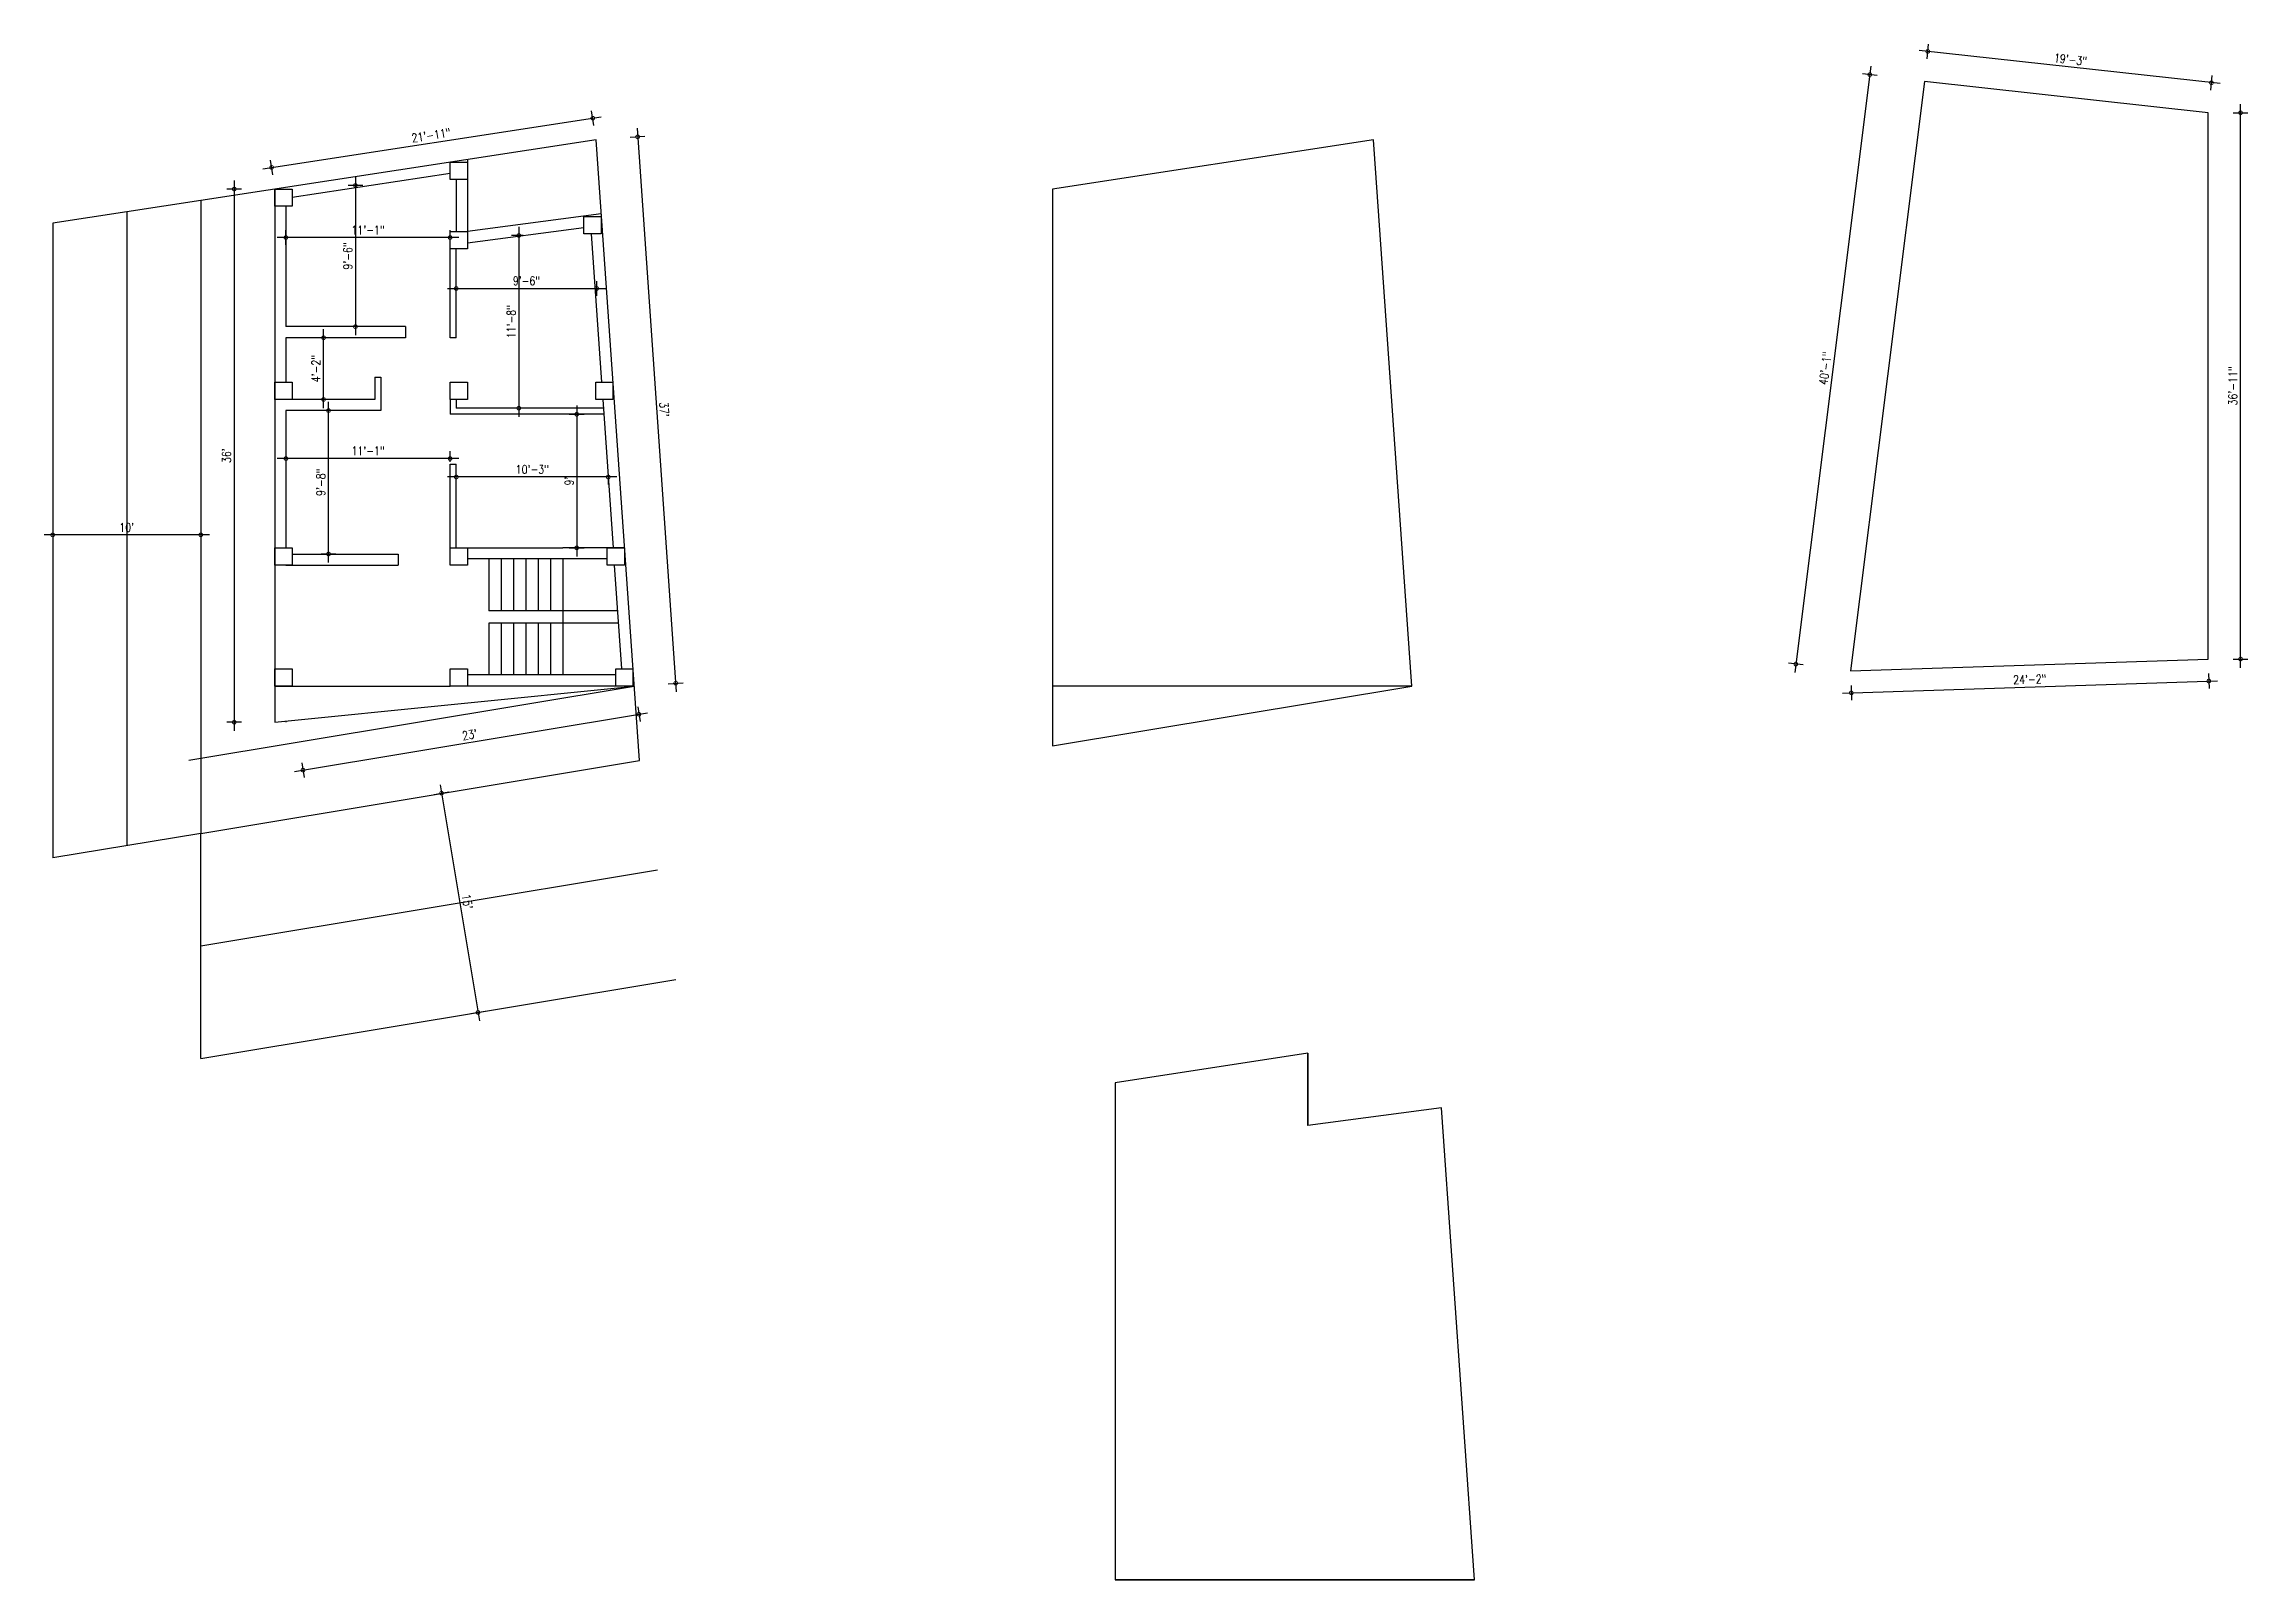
# Model space of a CAD drawing. Header units: inches. Extents: x -5096374 to -5070857, y -3259973 to -3243900.
# Drawn here: x -5093045 to -5091260, y -3256677 to -3255432 of the extents above; entities that cross this region are included whole.
import ezdxf

# ---------------------------------------------------------------- set-up
doc = ezdxf.new("R2010")
doc.units = ezdxf.units.IN
doc.header["$LTSCALE"] = 2
doc.header["$MEASUREMENT"] = 0
doc.header["$PDMODE"] = 34
doc.layers.get('0').update_dxf_attribs({"linetype": 'CONTINUOUS'})
doc.layers.get('DEFPOINTS').update_dxf_attribs({"color": 141, "linetype": 'CONTINUOUS'})
doc.styles.add('ROMANS', font='Romans.shx', dxfattribs={"width": 0.8})
doc.dimstyles.new('8 SCALE', dxfattribs={"dimscale": 0, "dimtxt": 7, "dimasz": 6, "dimexe": 6, "dimexo": 2, "dimgap": 2, "dimtad": 1, "dimdec": 0, "dimzin": 0, "dimdsep": 46, "dimlunit": 4, "dimtxsty": 'ROMANS', "dimblk": 'DOTSMALL', "dimcen": 0, "dimdle": 7, "dimclrd": 8, "dimclre": 8, "dimclrt": 3, "dimadec": 0, "dimazin": 0, "dimtfac": 1, "dimtdec": 0, "dimtofl": 0, "dimtmove": 2, "dimatfit": 3, "dimfxl": 6, "dimfxlon": 1, "dimtolj": 1, "dimtzin": 0, "dimarcsym": 0})

msp = doc.modelspace()

# ---------------------------------------------------------------- blocks, each defined once
blk = doc.blocks.new('_DOTSMALL')
at = {"color": 0, "linetype": 'ByBlock', "const_width": 0.5}
blk.add_lwpolyline([(-0.0625, 0, 1), (0.0625, 0, 1)], format="xyb", close=True, dxfattribs=at)
blk = doc.blocks.new('*D285')
at = {"color": 8, "lineweight": -2, "ltscale": 0.5, "transparency": 16777216}
for p, q in [((-5093038.4, -3255824), (-5093038.4, -3255836)), ((-5092918.4, -3255824), (-5092918.4, -3255836)), ((-5092911.4, -3255830), (-5093045.4, -3255830))]:
    blk.add_line(p, q, dxfattribs=at)
at = {"layer": 'DEFPOINTS', "color": 0, "ltscale": 0.5, "transparency": 16777216}
for p in [(-5093038.4, -3255815.4), (-5092918.4, -3255815.4), (-5093038.4, -3255830)]:
    blk.add_point(p, dxfattribs=at)
at = {"color": 8, "lineweight": -2, "ltscale": 0.5, "transparency": 16777216, "xscale": 6, "yscale": 6, "zscale": 6, "rotation": 180}
blk.add_blockref('_DOTSMALL', (-5093038.4, -3255830), dxfattribs=at)
at = {"color": 8, "lineweight": -2, "ltscale": 0.5, "transparency": 16777216, "xscale": 6, "yscale": 6, "zscale": 6}
blk.add_blockref('_DOTSMALL', (-5092918.4, -3255830), dxfattribs=at)
at = {"color": 3, "ltscale": 0.5, "transparency": 16777216, "insert": (-5092978.4, -3255823.9), "char_height": 7, "attachment_point": 5, "style": 'ROMANS'}
blk.add_mtext("\\A1;10'", dxfattribs=at)
blk = doc.blocks.new('*D286')
at = {"color": 8, "lineweight": -2, "ltscale": 0.5, "transparency": 16777216}
for p, q in [((-5092729.2, -3256040.3), (-5092717.4, -3256038.3)), ((-5092724.5, -3256032.4), (-5092692.6, -3256223.8)), ((-5092699.7, -3256217.9), (-5092687.9, -3256215.9))]:
    blk.add_line(p, q, dxfattribs=at)
at = {"layer": 'DEFPOINTS', "color": 0, "ltscale": 0.5, "transparency": 16777216}
for p in [(-5092740.7, -3256042.2), (-5092693.8, -3256216.9), (-5092711.2, -3256219.8)]:
    blk.add_point(p, dxfattribs=at)
at = {"color": 8, "lineweight": -2, "ltscale": 0.5, "transparency": 16777216, "xscale": 6, "yscale": 6, "zscale": 6}
for p, rotation in [((-5092723.3, -3256039.3), 99.44413642859959), ((-5092693.8, -3256216.9), 279.4441364285996)]:
    blk.add_blockref('_DOTSMALL', p, dxfattribs=dict(at, rotation=rotation))
at = {"color": 3, "ltscale": 0.5, "transparency": 16777216, "insert": (-5092702.5, -3256127.1), "char_height": 7, "attachment_point": 5, "rotation": 279.4441, "style": 'ROMANS'}
blk.add_mtext("\\A1;15'", dxfattribs=at)
blk = doc.blocks.new('*D287')
at = {"color": 8, "lineweight": -2, "ltscale": 0.5, "transparency": 16777216}
for p, q in [((-5092842.5, -3256021.7), (-5092556.5, -3255974.2)), ((-5092564.4, -3255969.4), (-5092562.5, -3255981.2)), ((-5092836.6, -3256014.7), (-5092834.6, -3256026.5))]:
    blk.add_line(p, q, dxfattribs=at)
at = {"layer": 'DEFPOINTS', "color": 0, "ltscale": 0.5, "transparency": 16777216}
for p in [(-5092567.2, -3255952.5), (-5092563.4, -3255975.3), (-5092839.4, -3255997.8)]:
    blk.add_point(p, dxfattribs=at)
at = {"color": 8, "lineweight": -2, "ltscale": 0.5, "transparency": 16777216, "xscale": 6, "yscale": 6, "zscale": 6}
for p, rotation in [((-5092563.4, -3255975.3), 9.44413642876951), ((-5092835.6, -3256020.6), 189.4441364287695)]:
    blk.add_blockref('_DOTSMALL', p, dxfattribs=dict(at, rotation=rotation))
at = {"color": 3, "ltscale": 0.5, "transparency": 16777216, "insert": (-5092700.5, -3255991.9), "char_height": 7, "attachment_point": 5, "rotation": 9.4441, "style": 'ROMANS'}
blk.add_mtext("\\A1;23'", dxfattribs=at)
blk = doc.blocks.new('*D288')
at = {"color": 8, "lineweight": -2, "ltscale": 0.5, "transparency": 16777216}
for p, q in [((-5091282.3, -3255464.4), (-5091526, -3255437.6)), ((-5091519.7, -3255444.3), (-5091518.4, -3255432.4)), ((-5091289.9, -3255469.6), (-5091288.6, -3255457.7))]:
    blk.add_line(p, q, dxfattribs=at)
at = {"layer": 'DEFPOINTS', "color": 0, "ltscale": 0.5, "transparency": 16777216}
for p in [(-5091519.1, -3255438.3), (-5091521.8, -3255462.7), (-5091292, -3255488)]:
    blk.add_point(p, dxfattribs=at)
at = {"color": 8, "lineweight": -2, "ltscale": 0.5, "transparency": 16777216, "xscale": 6, "yscale": 6, "zscale": 6}
for p, rotation in [((-5091519.1, -3255438.3), 173.7048556606969), ((-5091289.3, -3255463.7), 353.704855660697)]:
    blk.add_blockref('_DOTSMALL', p, dxfattribs=dict(at, rotation=rotation))
at = {"color": 3, "ltscale": 0.5, "transparency": 16777216, "insert": (-5091403.5, -3255444.9), "char_height": 7, "attachment_point": 5, "rotation": 353.7049, "style": 'ROMANS'}
blk.add_mtext('\\A1;19\'-3"', dxfattribs=at)
blk = doc.blocks.new('*D289')
at = {"color": 8, "lineweight": -2, "ltscale": 0.5, "transparency": 16777216}
for p, q in [((-5091565.2, -3255450.2), (-5091626.9, -3255941.6)), ((-5091560.1, -3255457.9), (-5091572, -3255456.4)), ((-5091620.1, -3255935.4), (-5091632, -3255933.9))]:
    blk.add_line(p, q, dxfattribs=at)
at = {"layer": 'DEFPOINTS', "color": 0, "ltscale": 0.5, "transparency": 16777216}
for p in [(-5091521.8, -3255462.7), (-5091626, -3255934.7), (-5091581.7, -3255940.2)]:
    blk.add_point(p, dxfattribs=at)
at = {"color": 8, "lineweight": -2, "ltscale": 0.5, "transparency": 16777216, "xscale": 6, "yscale": 6, "zscale": 6}
for p, rotation in [((-5091566.1, -3255457.1), 82.84245888025477), ((-5091626, -3255934.7), 262.8424588802548)]:
    blk.add_blockref('_DOTSMALL', p, dxfattribs=dict(at, rotation=rotation))
at = {"color": 3, "ltscale": 0.5, "transparency": 16777216, "insert": (-5091602.2, -3255695.1), "char_height": 7, "attachment_point": 5, "rotation": 82.8425, "style": 'ROMANS'}
blk.add_mtext('\\A1;40\'-1"', dxfattribs=at)
blk = doc.blocks.new('*D290')
at = {"color": 8, "lineweight": -2, "ltscale": 0.5, "transparency": 16777216}
for p, q in [((-5091265.7, -3255937.6), (-5091265.7, -3255481)), ((-5091271.7, -3255488), (-5091259.7, -3255488)), ((-5091271.7, -3255930.6), (-5091259.7, -3255930.6))]:
    blk.add_line(p, q, dxfattribs=at)
at = {"layer": 'DEFPOINTS', "color": 0, "ltscale": 0.5, "transparency": 16777216}
for p in [(-5091292, -3255488), (-5091265.7, -3255488), (-5091292, -3255930.6)]:
    blk.add_point(p, dxfattribs=at)
at = {"color": 8, "lineweight": -2, "ltscale": 0.5, "transparency": 16777216, "xscale": 6, "yscale": 6, "zscale": 6}
for p, rotation in [((-5091265.7, -3255488), 90), ((-5091265.7, -3255930.6), 270)]:
    blk.add_blockref('_DOTSMALL', p, dxfattribs=dict(at, rotation=rotation))
at = {"color": 3, "ltscale": 0.5, "transparency": 16777216, "insert": (-5091271.9, -3255709.3), "char_height": 7, "attachment_point": 5, "rotation": 90, "style": 'ROMANS'}
blk.add_mtext('\\A1;36\'-11"', dxfattribs=at)
blk = doc.blocks.new('*D291')
at = {"color": 8, "lineweight": -2, "ltscale": 0.5, "transparency": 16777216}
for p, q in [((-5091588.1, -3255958.3), (-5091284.4, -3255948.2)), ((-5091291.6, -3255942.4), (-5091291.2, -3255954.4)), ((-5091581.3, -3255952), (-5091580.9, -3255964))]:
    blk.add_line(p, q, dxfattribs=at)
at = {"layer": 'DEFPOINTS', "color": 0, "ltscale": 0.5, "transparency": 16777216}
for p in [(-5091292, -3255930.6), (-5091581.7, -3255940.2), (-5091291.4, -3255948.4)]:
    blk.add_point(p, dxfattribs=at)
at = {"color": 8, "lineweight": -2, "ltscale": 0.5, "transparency": 16777216, "xscale": 6, "yscale": 6, "zscale": 6}
for p, rotation in [((-5091291.4, -3255948.4), 1.908469265168732), ((-5091581.1, -3255958), 181.9084692651687)]:
    blk.add_blockref('_DOTSMALL', p, dxfattribs=dict(at, rotation=rotation))
at = {"color": 3, "ltscale": 0.5, "transparency": 16777216, "insert": (-5091436.5, -3255947), "char_height": 7, "attachment_point": 5, "rotation": 1.9085, "style": 'ROMANS'}
blk.add_mtext('\\A1;24\'-2"', dxfattribs=at)
blk = doc.blocks.new('*D292')
at = {"color": 8, "lineweight": -2, "ltscale": 0.5, "transparency": 16777216}
for p, q in [((-5092564.9, -3255500.5), (-5092533.1, -3255957.2)), ((-5092570.4, -3255507.9), (-5092558.5, -3255507.1)), ((-5092539.6, -3255950.6), (-5092527.6, -3255949.8))]:
    blk.add_line(p, q, dxfattribs=at)
at = {"layer": 'DEFPOINTS', "color": 0, "ltscale": 0.5, "transparency": 16777216}
for p in [(-5092598.1, -3255509.9), (-5092567.2, -3255952.5), (-5092533.6, -3255950.2)]:
    blk.add_point(p, dxfattribs=at)
at = {"color": 8, "lineweight": -2, "ltscale": 0.5, "transparency": 16777216, "xscale": 6, "yscale": 6, "zscale": 6}
for p, rotation in [((-5092564.4, -3255507.5), 93.98810611437891), ((-5092533.6, -3255950.2), 273.9881061143789)]:
    blk.add_blockref('_DOTSMALL', p, dxfattribs=dict(at, rotation=rotation))
at = {"color": 3, "ltscale": 0.5, "transparency": 16777216, "insert": (-5092542.9, -3255728.4), "char_height": 7, "attachment_point": 5, "rotation": 273.9881, "style": 'ROMANS'}
blk.add_mtext("\\A1;37'", dxfattribs=at)
blk = doc.blocks.new('*D293')
at = {"color": 8, "lineweight": -2, "ltscale": 0.5, "transparency": 16777216}
for p, q in [((-5092885.3, -3255549.8), (-5092897.3, -3255549.8)), ((-5092891.3, -3255542.8), (-5092891.3, -3255988.8)), ((-5092885.3, -3255981.8), (-5092897.3, -3255981.8))]:
    blk.add_line(p, q, dxfattribs=at)
at = {"layer": 'DEFPOINTS', "color": 0, "ltscale": 0.5, "transparency": 16777216}
for p in [(-5092858.4, -3255549.8), (-5092891.3, -3255981.8), (-5092858.4, -3255981.8)]:
    blk.add_point(p, dxfattribs=at)
at = {"color": 8, "lineweight": -2, "ltscale": 0.5, "transparency": 16777216, "xscale": 6, "yscale": 6, "zscale": 6}
for p, rotation in [((-5092891.3, -3255549.8), 90), ((-5092891.3, -3255981.8), 270)]:
    blk.add_blockref('_DOTSMALL', p, dxfattribs=dict(at, rotation=rotation))
at = {"color": 3, "ltscale": 0.5, "transparency": 16777216, "insert": (-5092897.5, -3255765.8), "char_height": 7, "attachment_point": 5, "rotation": 90, "style": 'ROMANS'}
blk.add_mtext("\\A1;36'", dxfattribs=at)
blk = doc.blocks.new('*D294')
at = {"color": 8, "lineweight": -2, "ltscale": 0.5, "transparency": 16777216}
for p, q in [((-5092868, -3255533.3), (-5092593.9, -3255491.3)), ((-5092599.9, -3255498.3), (-5092601.7, -3255486.4)), ((-5092860.1, -3255538.2), (-5092862, -3255526.3))]:
    blk.add_line(p, q, dxfattribs=at)
at = {"layer": 'DEFPOINTS', "color": 0, "ltscale": 0.5, "transparency": 16777216}
for p in [(-5092600.8, -3255492.4), (-5092598.1, -3255509.9), (-5092858.4, -3255549.8)]:
    blk.add_point(p, dxfattribs=at)
at = {"color": 8, "lineweight": -2, "ltscale": 0.5, "transparency": 16777216, "xscale": 6, "yscale": 6, "zscale": 6}
for p, rotation in [((-5092600.8, -3255492.4), 8.71474201856527), ((-5092861, -3255532.3), 188.7147420185653)]:
    blk.add_blockref('_DOTSMALL', p, dxfattribs=dict(at, rotation=rotation))
at = {"color": 3, "ltscale": 0.5, "transparency": 16777216, "insert": (-5092731.8, -3255506.2), "char_height": 7, "attachment_point": 5, "rotation": 8.7147, "style": 'ROMANS'}
blk.add_mtext('\\A1;21\'-11"', dxfattribs=at)
blk = doc.blocks.new('*D301')
at = {"color": 8, "lineweight": -2, "ltscale": 0.5, "transparency": 16777216}
for p, q in [((-5092818.9, -3255727.3), (-5092818.9, -3255663.3)), ((-5092812.9, -3255670.3), (-5092824.9, -3255670.3)), ((-5092812.9, -3255720.3), (-5092824.9, -3255720.3))]:
    blk.add_line(p, q, dxfattribs=at)
at = {"layer": 'DEFPOINTS', "color": 0, "ltscale": 0.5, "transparency": 16777216}
for p in [(-5092818.9, -3255670.3), (-5092810.9, -3255670.3), (-5092810.9, -3255720.3)]:
    blk.add_point(p, dxfattribs=at)
at = {"color": 8, "lineweight": -2, "ltscale": 0.5, "transparency": 16777216, "xscale": 6, "yscale": 6, "zscale": 6}
for p, rotation in [((-5092818.9, -3255670.3), 90), ((-5092818.9, -3255720.3), 270)]:
    blk.add_blockref('_DOTSMALL', p, dxfattribs=dict(at, rotation=rotation))
at = {"color": 3, "ltscale": 0.5, "transparency": 16777216, "insert": (-5092825.1, -3255695.3), "char_height": 7, "attachment_point": 5, "rotation": 90, "style": 'ROMANS'}
blk.add_mtext('\\A1;4\'-2"', dxfattribs=at)
blk = doc.blocks.new('*D302')
at = {"color": 8, "lineweight": -2, "ltscale": 0.5, "transparency": 16777216}
for p, q in [((-5092808.9, -3255729.3), (-5092820.9, -3255729.3)), ((-5092814.9, -3255852.5), (-5092814.9, -3255722.3)), ((-5092808.9, -3255845.5), (-5092820.9, -3255845.5))]:
    blk.add_line(p, q, dxfattribs=at)
at = {"layer": 'DEFPOINTS', "color": 0, "ltscale": 0.5, "transparency": 16777216}
for p in [(-5092814.9, -3255729.3), (-5092801.4, -3255729.3), (-5092801.4, -3255845.5)]:
    blk.add_point(p, dxfattribs=at)
at = {"color": 8, "lineweight": -2, "ltscale": 0.5, "transparency": 16777216, "xscale": 6, "yscale": 6, "zscale": 6}
for p, rotation in [((-5092814.9, -3255729.3), 90), ((-5092814.9, -3255845.5), 270)]:
    blk.add_blockref('_DOTSMALL', p, dxfattribs=dict(at, rotation=rotation))
at = {"color": 3, "ltscale": 0.5, "transparency": 16777216, "insert": (-5092821.1, -3255787.4), "char_height": 7, "attachment_point": 5, "rotation": 90, "style": 'ROMANS'}
blk.add_mtext('\\A1;9\'-8"', dxfattribs=at)
blk = doc.blocks.new('*D303')
at = {"color": 8, "lineweight": -2, "ltscale": 0.5, "transparency": 16777216}
for p, q in [((-5092709.4, -3255768.2), (-5092856.4, -3255768.2)), ((-5092849.4, -3255762.8), (-5092849.4, -3255774.2)), ((-5092716.4, -3255770.8), (-5092716.4, -3255762.2))]:
    blk.add_line(p, q, dxfattribs=at)
at = {"layer": 'DEFPOINTS', "color": 0, "ltscale": 0.5, "transparency": 16777216}
for p in [(-5092849.4, -3255760.8), (-5092849.4, -3255768.2), (-5092716.4, -3255772.8)]:
    blk.add_point(p, dxfattribs=at)
at = {"color": 8, "lineweight": -2, "ltscale": 0.5, "transparency": 16777216, "xscale": 6, "yscale": 6, "zscale": 6, "rotation": 180}
blk.add_blockref('_DOTSMALL', (-5092849.4, -3255768.2), dxfattribs=at)
at = {"color": 8, "lineweight": -2, "ltscale": 0.5, "transparency": 16777216, "xscale": 6, "yscale": 6, "zscale": 6}
blk.add_blockref('_DOTSMALL', (-5092716.4, -3255768.2), dxfattribs=at)
at = {"color": 3, "ltscale": 0.5, "transparency": 16777216, "insert": (-5092782.9, -3255762), "char_height": 7, "attachment_point": 5, "style": 'ROMANS'}
blk.add_mtext('\\A1;11\'-1"', dxfattribs=at)
blk = doc.blocks.new('*D304')
at = {"color": 8, "lineweight": -2, "ltscale": 0.5, "transparency": 16777216}
for p, q in [((-5092787.1, -3255546.9), (-5092799.1, -3255546.9)), ((-5092793.1, -3255539.9), (-5092793.1, -3255668.3)), ((-5092787.1, -3255661.3), (-5092799.1, -3255661.3))]:
    blk.add_line(p, q, dxfattribs=at)
at = {"layer": 'DEFPOINTS', "color": 0, "ltscale": 0.5, "transparency": 16777216}
for p in [(-5092780.4, -3255546.9), (-5092793.1, -3255661.3), (-5092780.4, -3255661.3)]:
    blk.add_point(p, dxfattribs=at)
at = {"color": 8, "lineweight": -2, "ltscale": 0.5, "transparency": 16777216, "xscale": 6, "yscale": 6, "zscale": 6}
for p, rotation in [((-5092793.1, -3255546.9), 90), ((-5092793.1, -3255661.3), 270)]:
    blk.add_blockref('_DOTSMALL', p, dxfattribs=dict(at, rotation=rotation))
at = {"color": 3, "ltscale": 0.5, "transparency": 16777216, "insert": (-5092799.3, -3255604.1), "char_height": 7, "attachment_point": 5, "rotation": 90, "style": 'ROMANS'}
blk.add_mtext('\\A1;9\'-6"', dxfattribs=at)
blk = doc.blocks.new('*D305')
at = {"color": 8, "lineweight": -2, "ltscale": 0.5, "transparency": 16777216}
for p, q in [((-5092709.4, -3255589.1), (-5092856.4, -3255589.1)), ((-5092849.4, -3255595.1), (-5092849.4, -3255583.1)), ((-5092716.4, -3255595.1), (-5092716.4, -3255583.1))]:
    blk.add_line(p, q, dxfattribs=at)
at = {"layer": 'DEFPOINTS', "color": 0, "ltscale": 0.5, "transparency": 16777216}
for p in [(-5092849.4, -3255589.1), (-5092849.4, -3255598.3), (-5092716.4, -3255598.3)]:
    blk.add_point(p, dxfattribs=at)
at = {"color": 8, "lineweight": -2, "ltscale": 0.5, "transparency": 16777216, "xscale": 6, "yscale": 6, "zscale": 6, "rotation": 180}
blk.add_blockref('_DOTSMALL', (-5092849.4, -3255589.1), dxfattribs=at)
at = {"color": 8, "lineweight": -2, "ltscale": 0.5, "transparency": 16777216, "xscale": 6, "yscale": 6, "zscale": 6}
blk.add_blockref('_DOTSMALL', (-5092716.4, -3255589.1), dxfattribs=at)
at = {"color": 3, "ltscale": 0.5, "transparency": 16777216, "insert": (-5092782.9, -3255583), "char_height": 7, "attachment_point": 5, "style": 'ROMANS'}
blk.add_mtext('\\A1;11\'-1"', dxfattribs=at)
blk = doc.blocks.new('*D306')
at = {"color": 8, "lineweight": -2, "ltscale": 0.5, "transparency": 16777216}
for p, q in [((-5092657.2, -3255587.4), (-5092666.7, -3255587.4)), ((-5092660.7, -3255580.4), (-5092660.7, -3255734.3)), ((-5092657.2, -3255727.3), (-5092666.7, -3255727.3))]:
    blk.add_line(p, q, dxfattribs=at)
at = {"layer": 'DEFPOINTS', "color": 0, "ltscale": 0.5, "transparency": 16777216}
for p in [(-5092655.2, -3255587.4), (-5092660.7, -3255727.3), (-5092655.2, -3255727.3)]:
    blk.add_point(p, dxfattribs=at)
at = {"color": 8, "lineweight": -2, "ltscale": 0.5, "transparency": 16777216, "xscale": 6, "yscale": 6, "zscale": 6}
for p, rotation in [((-5092660.7, -3255587.4), 90), ((-5092660.7, -3255727.3), 270)]:
    blk.add_blockref('_DOTSMALL', p, dxfattribs=dict(at, rotation=rotation))
at = {"color": 3, "ltscale": 0.5, "transparency": 16777216, "insert": (-5092666.8, -3255657.3), "char_height": 7, "attachment_point": 5, "rotation": 90, "style": 'ROMANS'}
blk.add_mtext('\\A1;11\'-8"', dxfattribs=at)
blk = doc.blocks.new('*D307')
at = {"color": 8, "lineweight": -2, "ltscale": 0.5, "transparency": 16777216}
for p, q in [((-5092711.4, -3255632.3), (-5092711.4, -3255624.4)), ((-5092597.6, -3255636.4), (-5092597.6, -3255624.4)), ((-5092718.4, -3255630.4), (-5092590.6, -3255630.4))]:
    blk.add_line(p, q, dxfattribs=at)
at = {"layer": 'DEFPOINTS', "color": 0, "ltscale": 0.5, "transparency": 16777216}
for p in [(-5092711.4, -3255634.3), (-5092597.6, -3255630.4), (-5092597.6, -3255646.2)]:
    blk.add_point(p, dxfattribs=at)
at = {"color": 8, "lineweight": -2, "ltscale": 0.5, "transparency": 16777216, "xscale": 6, "yscale": 6, "zscale": 6, "rotation": 180}
blk.add_blockref('_DOTSMALL', (-5092711.4, -3255630.4), dxfattribs=at)
at = {"color": 8, "lineweight": -2, "ltscale": 0.5, "transparency": 16777216, "xscale": 6, "yscale": 6, "zscale": 6}
blk.add_blockref('_DOTSMALL', (-5092597.6, -3255630.4), dxfattribs=at)
at = {"color": 3, "ltscale": 0.5, "transparency": 16777216, "insert": (-5092654.5, -3255624.2), "char_height": 7, "attachment_point": 5, "style": 'ROMANS'}
blk.add_mtext('\\A1;9\'-6"', dxfattribs=at)
blk = doc.blocks.new('*D308')
at = {"color": 8, "lineweight": -2, "ltscale": 0.5, "transparency": 16777216}
for p, q in [((-5092581.3, -3255783.1), (-5092718.4, -3255783.1)), ((-5092711.4, -3255789.1), (-5092711.4, -3255777.1)), ((-5092588.3, -3255782.4), (-5092588.3, -3255789.1))]:
    blk.add_line(p, q, dxfattribs=at)
at = {"layer": 'DEFPOINTS', "color": 0, "ltscale": 0.5, "transparency": 16777216}
for p in [(-5092711.4, -3255783.1), (-5092588.3, -3255780.4), (-5092711.4, -3255800.7)]:
    blk.add_point(p, dxfattribs=at)
at = {"color": 8, "lineweight": -2, "ltscale": 0.5, "transparency": 16777216, "xscale": 6, "yscale": 6, "zscale": 6, "rotation": 180}
blk.add_blockref('_DOTSMALL', (-5092711.4, -3255783.1), dxfattribs=at)
at = {"color": 8, "lineweight": -2, "ltscale": 0.5, "transparency": 16777216, "xscale": 6, "yscale": 6, "zscale": 6}
blk.add_blockref('_DOTSMALL', (-5092588.3, -3255783.1), dxfattribs=at)
at = {"color": 3, "ltscale": 0.5, "transparency": 16777216, "insert": (-5092649.8, -3255776.9), "char_height": 7, "attachment_point": 5, "style": 'ROMANS'}
blk.add_mtext('\\A1;10\'-3"', dxfattribs=at)
blk = doc.blocks.new('*D309')
at = {"color": 8, "lineweight": -2, "ltscale": 0.5, "transparency": 16777216}
for p, q in [((-5092619.8, -3255732.3), (-5092607.8, -3255732.3)), ((-5092613.8, -3255725.3), (-5092613.8, -3255847.5)), ((-5092619.8, -3255840.5), (-5092607.8, -3255840.5))]:
    blk.add_line(p, q, dxfattribs=at)
at = {"layer": 'DEFPOINTS', "color": 0, "ltscale": 0.5, "transparency": 16777216}
for p in [(-5092650.4, -3255732.3), (-5092650.4, -3255840.5), (-5092613.8, -3255840.5)]:
    blk.add_point(p, dxfattribs=at)
at = {"color": 8, "lineweight": -2, "ltscale": 0.5, "transparency": 16777216, "xscale": 6, "yscale": 6, "zscale": 6}
for p, rotation in [((-5092613.8, -3255732.3), 90), ((-5092613.8, -3255840.5), 270)]:
    blk.add_blockref('_DOTSMALL', p, dxfattribs=dict(at, rotation=rotation))
at = {"color": 3, "ltscale": 0.5, "transparency": 16777216, "insert": (-5092619.9, -3255786.4), "char_height": 7, "attachment_point": 5, "rotation": 90, "style": 'ROMANS'}
blk.add_mtext("\\A1;9'", dxfattribs=at)

# ---------------------------------------------------------------- dimensions: what is measured, and where the dimension line sits
at = {"ltscale": 0.5}
for p1, p2, distance, picture, middle in [((-5091292, -3255488), (-5091521.8, -3255462.7), -24.5, '*D288', (-5091403.5, -3255444.9)), ((-5091521.8, -3255462.7), (-5091581.7, -3255940.2), -44.6, '*D289', (-5091602.2, -3255695.1)), ((-5092858.4, -3255549.8), (-5092598.1, -3255509.9), 17.7, '*D294', (-5092731.8, -3255506.2)), ((-5092598.1, -3255509.9), (-5092567.2, -3255952.5), 33.7, '*D292', (-5092542.9, -3255728.4)), ((-5091581.7, -3255940.2), (-5091292, -3255930.6), -17.8, '*D291', (-5091436.5, -3255947)), ((-5092839.4, -3255997.8), (-5092567.2, -3255952.5), -23.1, '*D287', (-5092700.5, -3255991.9)), ((-5092740.7, -3256042.2), (-5092711.2, -3256219.8), 17.6, '*D286', (-5092702.5, -3256127.1))]:
    dim = msp.add_aligned_dim(p1=p1, p2=p2, distance=distance, dimstyle='8 SCALE', override={"dimscale": 1}, dxfattribs=at)
    dim.commit()
    dim.dimension.update_dxf_attribs({"geometry": picture, "text_midpoint": middle})
for base, p1, p2, picture, middle in [((-5091265.7, -3255488), (-5091292, -3255930.6), (-5091292, -3255488), '*D290', (-5091271.9, -3255709.3)), ((-5092891.3, -3255981.8), (-5092858.4, -3255549.8), (-5092858.4, -3255981.8), '*D293', (-5092897.5, -3255765.8)), ((-5092793.1, -3255661.3), (-5092780.4, -3255546.9), (-5092780.4, -3255661.3), '*D304', (-5092799.3, -3255604.1)), ((-5092660.7, -3255727.3), (-5092655.2, -3255587.4), (-5092655.2, -3255727.3), '*D306', (-5092666.8, -3255657.3)), ((-5092818.9, -3255670.3), (-5092810.9, -3255720.3), (-5092810.9, -3255670.3), '*D301', (-5092825.1, -3255695.3)), ((-5092814.9, -3255729.3), (-5092801.4, -3255845.5), (-5092801.4, -3255729.3), '*D302', (-5092821.1, -3255787.4)), ((-5092613.8, -3255840.5), (-5092650.4, -3255732.3), (-5092650.4, -3255840.5), '*D309', (-5092619.9, -3255786.4))]:
    dim = msp.add_linear_dim(base=base, p1=p1, p2=p2, angle=90, dimstyle='8 SCALE', override={"dimscale": 1}, dxfattribs=at)
    dim.commit()
    dim.dimension.update_dxf_attribs({"geometry": picture, "text_midpoint": middle})
for base, p1, p2, picture, middle in [((-5092849.4, -3255589.1), (-5092716.4, -3255598.3), (-5092849.4, -3255598.3), '*D305', (-5092782.9, -3255583)), ((-5092597.6, -3255630.4), (-5092711.4, -3255634.3), (-5092597.6, -3255646.2), '*D307', (-5092654.5, -3255624.2)), ((-5092849.4, -3255768.2), (-5092716.4, -3255772.8), (-5092849.4, -3255760.8), '*D303', (-5092782.9, -3255762)), ((-5092711.4, -3255783.1), (-5092588.3, -3255780.4), (-5092711.4, -3255800.7), '*D308', (-5092649.8, -3255776.9)), ((-5093038.4, -3255830), (-5092918.4, -3255815.4), (-5093038.4, -3255815.4), '*D285', (-5092978.4, -3255823.9))]:
    dim = msp.add_linear_dim(base=base, p1=p1, p2=p2, dimstyle='8 SCALE', override={"dimscale": 1}, dxfattribs=at)
    dim.commit()
    dim.dimension.update_dxf_attribs({"geometry": picture, "text_midpoint": middle})

# ---------------------------------------------------------------- linework, layer by layer
at = {"ltscale": 0.5}
for p, q in [((-5092598.1, -3255509.9), (-5092918.4, -3255559)), ((-5092563, -3256012.7), (-5092598.1, -3255509.9)), ((-5092716.4, -3255537.1), (-5092844.4, -3255556.7)), ((-5092702.4, -3255525.9), (-5092702.4, -3255584.3)), ((-5092858.4, -3255549.8), (-5092858.4, -3255981.8)), ((-5092711.4, -3255542), (-5092711.4, -3255584.3)), ((-5092918.4, -3255559), (-5093038.4, -3255577.4)), ((-5092978.4, -3255568.2), (-5092978.4, -3256081.7)), ((-5092918.4, -3255559), (-5092918.4, -3256071.8)), ((-5092849.4, -3255563.8), (-5092849.4, -3255661.3)), ((-5092593.9, -3255569.9), (-5092702.4, -3255584.3)), ((-5093038.4, -3255577.4), (-5093038.4, -3256091.7)), ((-5092716.4, -3255670.3), (-5092716.4, -3255586.1)), ((-5092607.9, -3255581.2), (-5092702.4, -3255593.6)), ((-5092593.4, -3255706.3), (-5092601.8, -3255586.1)), ((-5092711.4, -3255670.3), (-5092711.4, -3255598.3)), ((-5092752.4, -3255661.3), (-5092849.4, -3255661.3)), ((-5092752.4, -3255661.3), (-5092752.4, -3255670.3)), ((-5092752.4, -3255670.3), (-5092849.4, -3255670.3)), ((-5092849.4, -3255670.3), (-5092849.4, -3255706.3)), ((-5092711.4, -3255670.3), (-5092716.4, -3255670.3)), ((-5092777.4, -3255702.3), (-5092777.4, -3255720.3)), ((-5092777.4, -3255702.3), (-5092772.4, -3255702.3)), ((-5092772.4, -3255702.3), (-5092772.4, -3255729.3)), ((-5092716.4, -3255715.8), (-5092716.4, -3255710.8)), ((-5092702.4, -3255710.8), (-5092702.4, -3255715.8)), ((-5092772.4, -3255729.3), (-5092849.4, -3255729.3)), ((-5092849.4, -3255729.3), (-5092849.4, -3255840.5)), ((-5092777.4, -3255720.3), (-5092844.4, -3255720.3)), ((-5092716.4, -3255720.3), (-5092716.4, -3255732.3)), ((-5092591.6, -3255732.3), (-5092716.4, -3255732.3)), ((-5092711.4, -3255720.3), (-5092711.4, -3255727.3)), ((-5092592, -3255727.3), (-5092711.4, -3255727.3)), ((-5092584.1, -3255840.5), (-5092592.5, -3255720.3)), ((-5092716.4, -3255840.5), (-5092716.4, -3255772.8)), ((-5092716.4, -3255772.8), (-5092711.4, -3255772.8)), ((-5092711.4, -3255840.5), (-5092711.4, -3255772.8)), ((-5092716.4, -3255840.5), (-5092625.1, -3255840.5)), ((-5092575, -3255840.5), (-5092625.1, -3255840.5)), ((-5092849.4, -3255854.5), (-5092758.4, -3255854.5)), ((-5092844.4, -3255845.5), (-5092758.4, -3255845.5)), ((-5092758.4, -3255845.5), (-5092758.4, -3255854.5)), ((-5092625.1, -3255849.5), (-5092702.4, -3255849.5)), ((-5092685.1, -3255849.5), (-5092685.1, -3255891.5)), ((-5092675.1, -3255849.5), (-5092675.1, -3255891.5)), ((-5092665.1, -3255849.5), (-5092665.1, -3255891.5)), ((-5092655.1, -3255849.5), (-5092655.1, -3255891.5)), ((-5092645.1, -3255849.5), (-5092645.1, -3255891.5)), ((-5092635.1, -3255849.5), (-5092635.1, -3255891.5)), ((-5092589, -3255849.5), (-5092625.1, -3255849.5)), ((-5092625.1, -3255849.5), (-5092625.1, -3255891.5)), ((-5092577.2, -3255938.5), (-5092583.1, -3255854.5)), ((-5092625.1, -3255891.5), (-5092685.1, -3255891.5)), ((-5092580.5, -3255891.5), (-5092625.1, -3255891.5)), ((-5092625.1, -3255891.5), (-5092625.1, -3255901.5)), ((-5092685.1, -3255901.5), (-5092685.1, -3255943.5)), ((-5092625.1, -3255901.5), (-5092685.1, -3255901.5)), ((-5092675.1, -3255901.5), (-5092675.1, -3255943.5)), ((-5092665.1, -3255901.5), (-5092665.1, -3255943.5)), ((-5092655.1, -3255901.5), (-5092655.1, -3255943.5)), ((-5092645.1, -3255901.5), (-5092645.1, -3255943.5)), ((-5092635.1, -3255901.5), (-5092635.1, -3255943.5)), ((-5092579.8, -3255901.5), (-5092625.1, -3255901.5)), ((-5092625.1, -3255901.5), (-5092625.1, -3255943.5)), ((-5092625.1, -3255943.5), (-5092702.4, -3255943.5)), ((-5092582.2, -3255943.5), (-5092625.1, -3255943.5)), ((-5092858.4, -3255981.8), (-5092567.2, -3255952.5)), ((-5092858.4, -3255952.5), (-5092716.4, -3255952.5)), ((-5092625.1, -3255952.5), (-5092702.4, -3255952.5)), ((-5092567.2, -3255952.5), (-5092625.1, -3255952.5)), ((-5091937.2, -3255952.5), (-5092228.4, -3255952.5)), ((-5092849.4, -3255980.9), (-5092849.4, -3255981.8)), ((-5092918.4, -3256071.8), (-5092563, -3256012.7)), ((-5092918.4, -3256071.8), (-5093038.4, -3256091.7)), ((-5092918.4, -3256254.2), (-5092918.4, -3256071.8)), ((-5092918.4, -3256163), (-5092548.3, -3256101.4)), ((-5092918.4, -3256254.2), (-5092533.5, -3256190.2)), ((-5092021.4, -3256250), (-5092177.4, -3256273.9)), ((-5092021.4, -3256250), (-5092021.4, -3256308.4)), ((-5092177.4, -3256273.9), (-5092177.4, -3256676.7)), ((-5091913, -3256294.1), (-5092021.4, -3256308.4)), ((-5091886.3, -3256676.7), (-5091913, -3256294.1)), ((-5091886.3, -3256676.7), (-5092177.4, -3256676.7))]:
    msp.add_line(p, q, dxfattribs=at)
at = {"color": 85, "ltscale": 0.5, "true_color": 0x58ba48}
msp.add_line((-5092928.2, -3256012.6), (-5092567.2, -3255952.5), dxfattribs=at)
at = {"color": 3, "ltscale": 0.5}
msp.add_lwpolyline([(-5091292, -3255930.6), (-5091292, -3255488), (-5091521.8, -3255462.7), (-5091581.7, -3255940.2)], close=True, dxfattribs=at)
at = {"ltscale": 0.5}
for points in [[(-5091968.1, -3255509.9), (-5092228.4, -3255549.8), (-5092228.4, -3256001), (-5091937.2, -3255952.5)], [(-5092716.4, -3255528), (-5092702.4, -3255528), (-5092702.4, -3255542), (-5092716.4, -3255542)], [(-5092858.4, -3255549.8), (-5092844.4, -3255549.8), (-5092844.4, -3255563.8), (-5092858.4, -3255563.8)], [(-5092607.9, -3255572.1), (-5092593.9, -3255572.1), (-5092593.9, -3255586.1), (-5092607.9, -3255586.1)], [(-5092716.4, -3255584.3), (-5092702.4, -3255584.3), (-5092702.4, -3255598.3), (-5092716.4, -3255598.3)], [(-5092858.4, -3255706.3), (-5092844.4, -3255706.3), (-5092844.4, -3255720.3), (-5092858.4, -3255720.3)], [(-5092716.4, -3255706.3), (-5092702.4, -3255706.3), (-5092702.4, -3255720.3), (-5092716.4, -3255720.3)], [(-5092598.4, -3255706.3), (-5092584.4, -3255706.3), (-5092584.4, -3255720.3), (-5092598.4, -3255720.3)], [(-5092858.4, -3255840.5), (-5092844.4, -3255840.5), (-5092844.4, -3255854.5), (-5092858.4, -3255854.5)], [(-5092716.4, -3255840.5), (-5092702.4, -3255840.5), (-5092702.4, -3255854.5), (-5092716.4, -3255854.5)], [(-5092589, -3255840.5), (-5092575, -3255840.5), (-5092575, -3255854.5), (-5092589, -3255854.5)], [(-5092858.4, -3255938.5), (-5092844.4, -3255938.5), (-5092844.4, -3255952.5), (-5092858.4, -3255952.5)], [(-5092716.4, -3255938.5), (-5092702.4, -3255938.5), (-5092702.4, -3255952.5), (-5092716.4, -3255952.5)], [(-5092582.2, -3255938.5), (-5092568.2, -3255938.5), (-5092568.2, -3255952.5), (-5092582.2, -3255952.5)], [(-5091913, -3256294.1), (-5092021.4, -3256308.4), (-5092021.4, -3256250), (-5092177.4, -3256273.9), (-5092177.4, -3256676.7), (-5091886.3, -3256676.7)]]:
    msp.add_lwpolyline(points, close=True, dxfattribs=at)

msp.set_redraw_order([(e.dxf.handle, doc.entitydb.next_handle()) for e in msp.query("TEXT MTEXT ATTDEF DIMENSION ARC_DIMENSION")])  # texts and dimensions are drawn at this point

doc.saveas('drawing.dxf')
